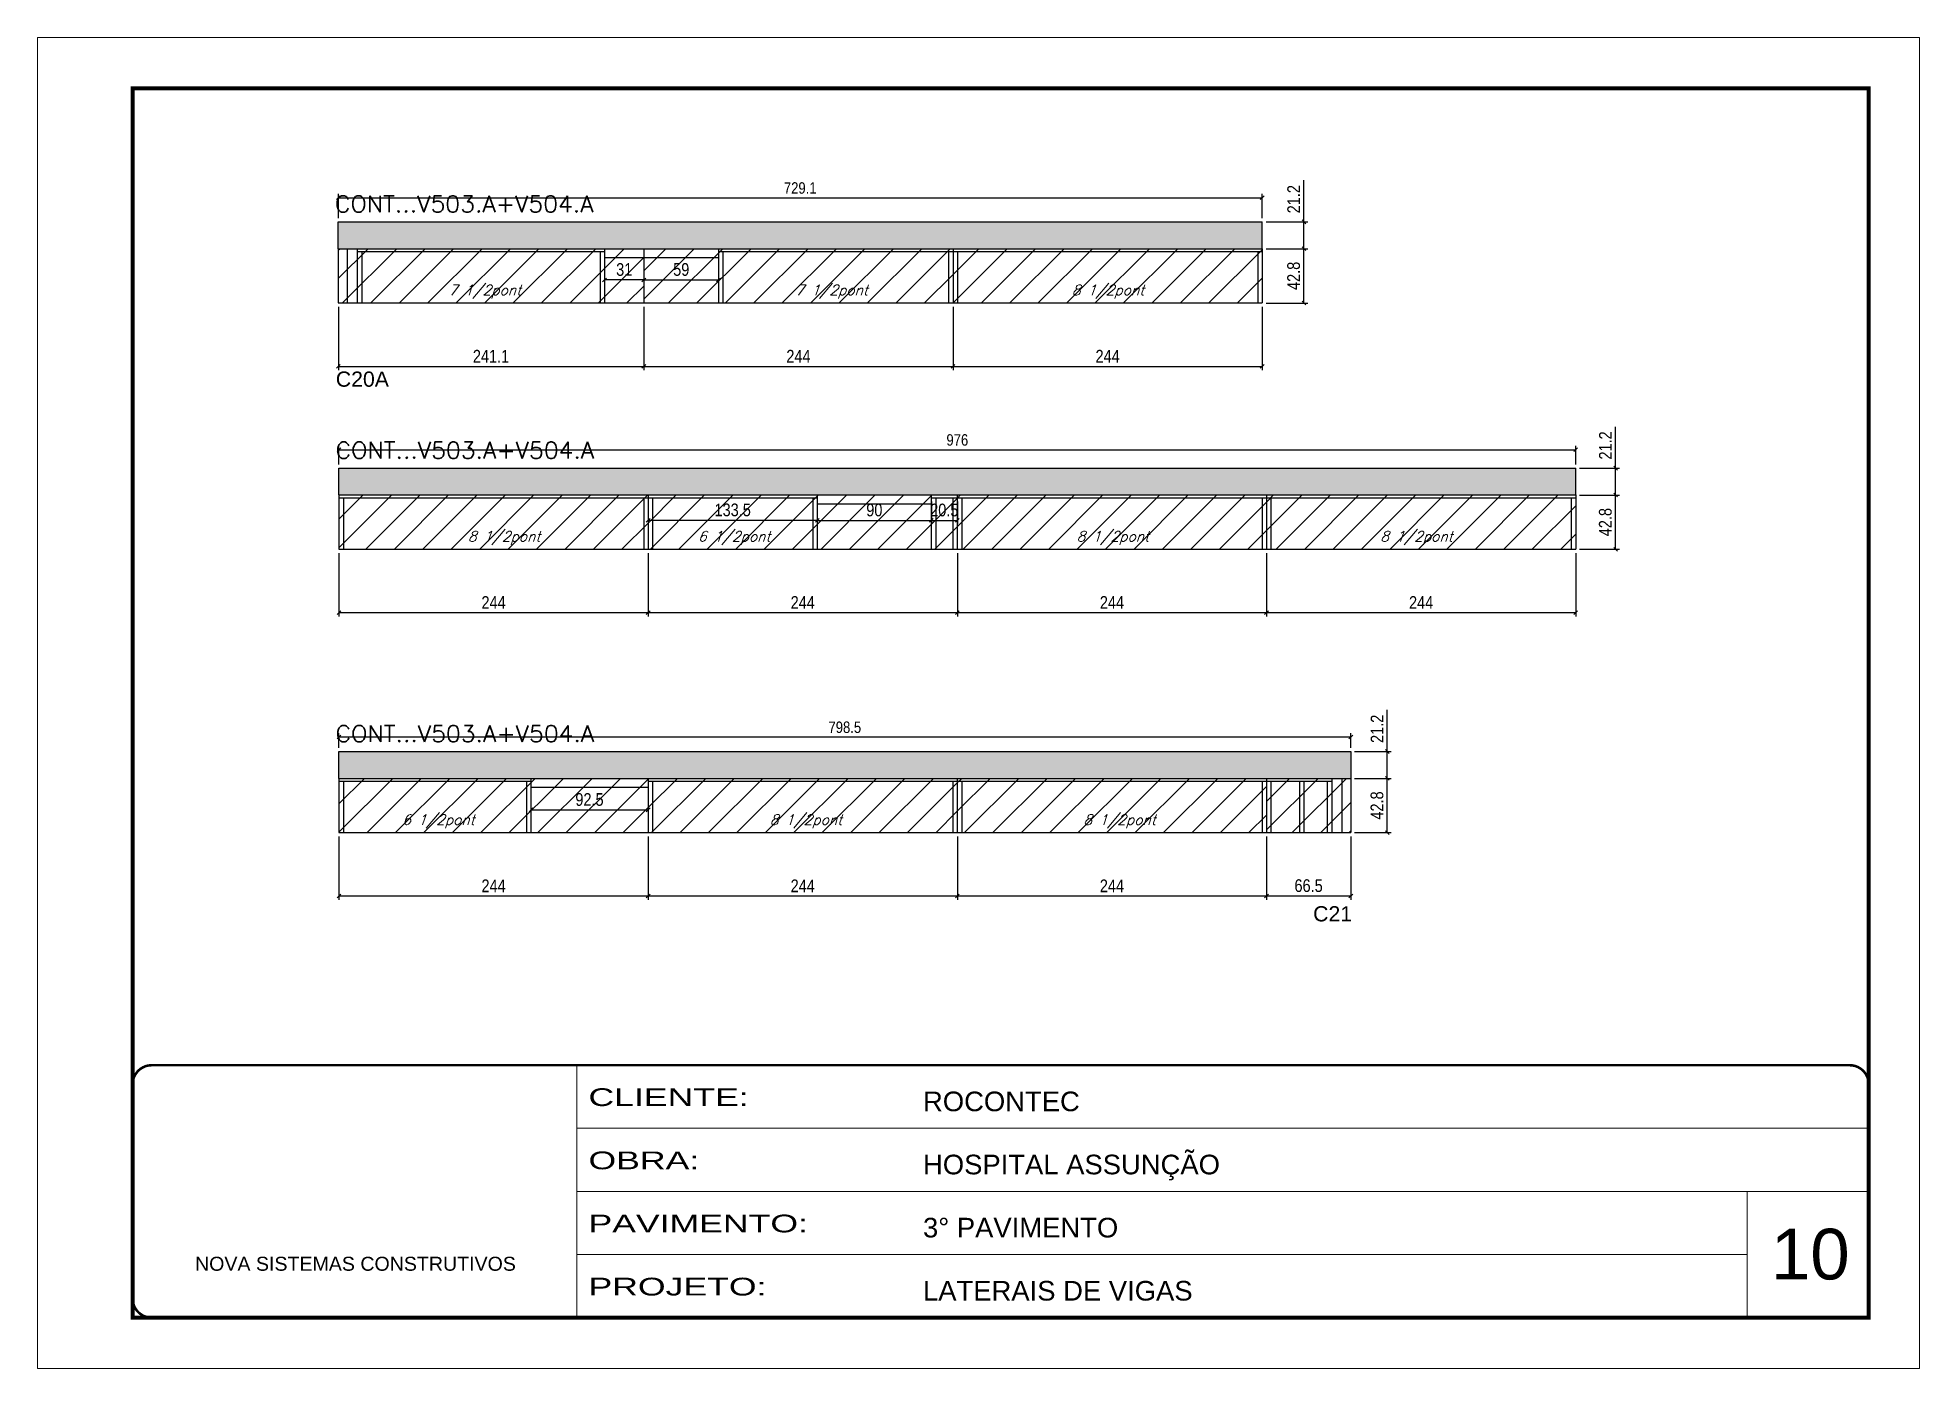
# Model space of a CAD drawing. Extents: x -21493 to -15213, y -12134 to 11887.
# Drawn here: x -19895 to -18410, y 8540 to 9590 of the extents above; entities that cross this region are included whole.
import ezdxf

# ---------------------------------------------------------------- set-up
doc = ezdxf.new("R2010")
doc.units = 0
doc.linetypes.add('CONTINUO', pattern=[0])
doc.linetypes.add('DASHED', pattern=[0.75, 0.5, -0.25])
for name, color, linetype in [('5', 5, 'Continuous'), ('COTA', 241, 'Continuous'), ('Painéis', 200, 'Continuous'), ('Reaproveitamento', 251, 'Continuous'), ('SARR_2.2x7', 40, 'Continuous'), ('SARR_3.5x7', 81, 'Continuous'), ('texto', 7, 'Continuous')]:
    doc.layers.add(name, color=color, linetype=linetype)
for name, color, linetype, lineweight in [('CARIMBO', 255, 'Continuous', 9), ('Folhas', 255, 'Continuous', 9), ('SARRAFO DE PRESSAO', 251, 'DASHED', 9), ('Texto Seção', 7, 'Continuous', 15)]:
    doc.layers.add(name, color=color, linetype=linetype, lineweight=lineweight)
doc.styles.add('ARIAL', font='arial.ttf')
doc.styles.add('COTA TECNICA', font='techl___.ttf', dxfattribs={"height": 10})
doc.styles.add('COTA TECNICA-50', font='techl___.ttf', dxfattribs={"height": 9})
doc.styles.add('REGUA-120', font='ROMANS.shx', dxfattribs={"height": 15})
doc.styles.add('Romans', font='romans.shx')
doc.styles.get("Standard").update_dxf_attribs({"font": 'arial.ttf'})
doc.styles.add('Tecnologia', font='')
doc.styles.get('Tecnologia').set_extended_font_data('Forgotten Futurist')
doc.dimstyles.new('COTA PAINEL-50', dxfattribs={"dimtxt": 9, "dimasz": 3, "dimexe": 3, "dimexo": 3, "dimgap": 3, "dimtad": 1, "dimdec": 1, "dimzin": 12, "dimdsep": 46, "dimtxsty": 'COTA TECNICA-50', "dimblk1": 'OBLIQUE', "dimblk2": 'OBLIQUE', "dimsah": 1, "dimcen": 0.9, "dimclrd": 4, "dimclre": 4, "dimclrt": 240, "dimadec": 1, "dimazin": 3, "dimtfac": 1, "dimtdec": 1, "dimtmove": 0, "dimatfit": 3, "dimfxl": 1, "dimtolj": 1, "dimtzin": 12, "dimarcsym": 0})
doc.dimstyles.new('PAINEL', dxfattribs={"dimtxt": 10, "dimasz": 3, "dimexe": 3, "dimexo": 3, "dimgap": 3, "dimtad": 1, "dimdec": 1, "dimzin": 12, "dimdsep": 46, "dimtxsty": 'COTA TECNICA', "dimblk1": 'OBLIQUE', "dimblk2": 'OBLIQUE', "dimsah": 1, "dimcen": 0.9, "dimclrd": 4, "dimclre": 4, "dimclrt": 240, "dimadec": 1, "dimazin": 3, "dimtfac": 1, "dimtdec": 1, "dimtmove": 0, "dimatfit": 3, "dimfxl": 1, "dimtolj": 1, "dimtzin": 12, "dimarcsym": 0})
pattern_1 = [(50, (-161865.0404, -18028.9707), (5.46554007, -0.47817257), [0.5715, -6.2865]), (355, (-161865.0404, -18028.971), (-1.05730264, 5.73170536), [0.4572, -5.02921753]), (100.4514447, (-161864.585, -18029.0106), (4.40823741, 5.25353256), [0.48570026, -5.34270734]), (46.1842, (-161865.0404, -18027.447), (8.13237123, -1.26126984), [0.85725, -9.42975]), (96.6355576, (-161864.363, -18027.552), (7.122124, 7.42278374), [0.7285507, -8.01406824]), (351.184151, (-161865.04, -18027.447), (7.122124, 7.42278374), [0.685799, -7.54379196]), (21, (-161864.2784, -18027.8277), (4.54843174, -3.06795595), [0.5715, -6.2865]), (326, (-161864.2784, -18027.828), (1.85406085, 5.52563898), [0.4572, -5.0292]), (71.451445, (-161863.8994, -18028.0834), (6.40249258, 2.45768307), [0.48570026, -5.34269813]), (37.5, (-161865.0404, -18028.9707), (0.092658098, 2.536651166), [0, -4.96824, 0, -5.1054, 0, -5.04825]), (7.5, (-161865.0404, -18028.9707), (2.004589875, 3.005417245), [0, -2.91084, 0, -4.85394, 0, -1.92405]), (327.5, (-161866.7397, -18028.9707), (4.067717855, -0.17186232), [0, -1.905, 0, -5.9436, 0, -7.8867]), (317.5, (-161867.5017, -18028.9707), (4.44387544, 0.76279473), [0, -2.4765, 0, -3.94716, 0, -5.6007])]
pattern_2 = [(45, (-158630.698, -18004.242), (-11.2253202, 11.2253202), [])]
pattern_3 = [(45, (-158878.089, -18004.242), (-11.2253202, 11.2253202), [])]
pattern_4 = [(45, (-157032.198, -20301.392), (-11.2253202, 11.2253202), [])]

msp = doc.modelspace()

# ---------------------------------------------------------------- texts
at = {"layer": '5', "linetype": 'Continuous'}
for s, p in [('C20A', (-19659.6, 9314.64)), ('C21', (-18888.34, 8892.77))]:
    msp.add_text(s, height=12, rotation=359.99996, dxfattribs=at).set_placement(p)
at = {"layer": 'CARIMBO', "style": 'ARIAL'}
msp.add_text('10', height=40, dxfattribs=at).set_placement((-18527.05, 8610.23))
at = {"layer": 'texto', "color": 2, "char_height": 8, "attachment_point": 5, "style": 'Romans'}
for s, insert in [('{\\Q19;\\C256;7 1/2pont}', (-19541.9, 9389.61)), ('{\\Q19;\\C256;7 1/2pont}', (-19268.24, 9389.61)), ('{\\Q19;\\C256;8 1/2pont}', (-19050.16, 9389.61)), ('{\\Q19;\\C256;8 1/2pont}', (-19526.74, 9195.3)), ('{\\Q19;\\C256;6 1/2pont}', (-19345.19, 9195.3)), ('{\\Q19;\\C256;8 1/2pont}', (-19046.36, 9195.3)), ('{\\Q19;\\C256;8 1/2pont}', (-18806.77, 9195.3)), ('{\\Q19;\\C256;6 1/2pont}', (-19578.58, 8971.71)), ('{\\Q19;\\C256;8 1/2pont}', (-19288.53, 8971.71)), ('{\\Q19;\\C256;8 1/2pont}', (-19041.04, 8971.71))]:
    msp.add_mtext(s, dxfattribs=dict(at, insert=insert))
at = {"layer": 'Texto Seção', "style": 'REGUA-120', "width": 1.05}
for p in [(-19660.32, 9452.35), (-19659.83, 9258.04), (-19659.83, 9034.45)]:
    msp.add_text('CONT...V503.A+V504.A', height=13, dxfattribs=at).set_placement(p)

# ---------------------------------------------------------------- blocks, each defined once
blk = doc.blocks.new('_Oblique')
at = {"color": 0, "linetype": 'ByBlock', "lineweight": -2}
blk.add_line((-0.5, -0.5), (0.5, 0.5), dxfattribs=at)
blk = doc.blocks.new('*D738')
at = {"layer": 'COTA', "color": 4, "lineweight": -2, "ltscale": 25, "transparency": 16777216}
for p, q in [((-19657.6, 9377.7), (-19657.6, 9327.7)), ((-19416.5, 9377.7), (-19416.5, 9327.7)), ((-19657.6, 9330.7), (-19416.5, 9330.7))]:
    blk.add_line(p, q, dxfattribs=at)
at = {"layer": 'Defpoints', "color": 0, "ltscale": 25, "transparency": 16777216}
for p in [(-19657.6, 9380.7), (-19416.5, 9380.7), (-19416.5, 9330.7)]:
    blk.add_point(p, dxfattribs=at)
at = {"layer": 'COTA', "color": 4, "lineweight": -2, "ltscale": 25, "transparency": 16777216, "xscale": 3, "yscale": 3, "zscale": 3, "rotation": 180}
blk.add_blockref('_Oblique', (-19657.6, 9330.7), dxfattribs=at)
at = {"layer": 'COTA', "color": 4, "lineweight": -2, "ltscale": 25, "transparency": 16777216, "xscale": 3, "yscale": 3, "zscale": 3}
blk.add_blockref('_Oblique', (-19416.5, 9330.7), dxfattribs=at)
at = {"layer": 'COTA', "color": 240, "ltscale": 25, "transparency": 16777216, "insert": (-19537.1, 9338.7), "char_height": 10, "attachment_point": 5, "style": 'COTA TECNICA'}
blk.add_mtext('\\A1;241.1', dxfattribs=at)
blk = doc.blocks.new('*D739')
at = {"layer": 'COTA', "color": 4, "lineweight": -2, "ltscale": 25, "transparency": 16777216}
for p, q in [((-19416.5, 9377.7), (-19416.5, 9327.7)), ((-19172.5, 9377.7), (-19172.5, 9327.7)), ((-19416.5, 9330.7), (-19172.5, 9330.7))]:
    blk.add_line(p, q, dxfattribs=at)
at = {"layer": 'Defpoints', "color": 0, "ltscale": 25, "transparency": 16777216}
for p in [(-19416.5, 9380.7), (-19172.5, 9380.7), (-19172.5, 9330.7)]:
    blk.add_point(p, dxfattribs=at)
at = {"layer": 'COTA', "color": 4, "lineweight": -2, "ltscale": 25, "transparency": 16777216, "xscale": 3, "yscale": 3, "zscale": 3, "rotation": 180}
blk.add_blockref('_Oblique', (-19416.5, 9330.7), dxfattribs=at)
at = {"layer": 'COTA', "color": 4, "lineweight": -2, "ltscale": 25, "transparency": 16777216, "xscale": 3, "yscale": 3, "zscale": 3}
blk.add_blockref('_Oblique', (-19172.5, 9330.7), dxfattribs=at)
at = {"layer": 'COTA', "color": 240, "ltscale": 25, "transparency": 16777216, "insert": (-19294.5, 9338.7), "char_height": 10, "attachment_point": 5, "style": 'COTA TECNICA'}
blk.add_mtext('\\A1;244', dxfattribs=at)
blk = doc.blocks.new('*D740')
at = {"layer": 'COTA', "color": 4, "lineweight": -2, "ltscale": 25, "transparency": 16777216}
for p, q in [((-19172.5, 9377.7), (-19172.5, 9327.7)), ((-18928.5, 9377.7), (-18928.5, 9327.7)), ((-19172.5, 9330.7), (-18928.5, 9330.7))]:
    blk.add_line(p, q, dxfattribs=at)
at = {"layer": 'Defpoints', "color": 0, "ltscale": 25, "transparency": 16777216}
for p in [(-19172.5, 9380.7), (-18928.5, 9380.7), (-18928.5, 9330.7)]:
    blk.add_point(p, dxfattribs=at)
at = {"layer": 'COTA', "color": 4, "lineweight": -2, "ltscale": 25, "transparency": 16777216, "xscale": 3, "yscale": 3, "zscale": 3, "rotation": 180}
blk.add_blockref('_Oblique', (-19172.5, 9330.7), dxfattribs=at)
at = {"layer": 'COTA', "color": 4, "lineweight": -2, "ltscale": 25, "transparency": 16777216, "xscale": 3, "yscale": 3, "zscale": 3}
blk.add_blockref('_Oblique', (-18928.5, 9330.7), dxfattribs=at)
at = {"layer": 'COTA', "color": 240, "ltscale": 25, "transparency": 16777216, "insert": (-19050.5, 9338.7), "char_height": 10, "attachment_point": 5, "style": 'COTA TECNICA'}
blk.add_mtext('\\A1;244', dxfattribs=at)
blk = doc.blocks.new('*D746')
at = {"layer": 'COTA', "color": 4, "lineweight": -2, "ltscale": 25, "transparency": 16777216}
for p, q in [((-19447.6, 9413.5), (-19447.6, 9395.9)), ((-19416.5, 9413.5), (-19416.5, 9395.9)), ((-19416.5, 9398.9), (-19447.6, 9398.9))]:
    blk.add_line(p, q, dxfattribs=at)
at = {"layer": 'Defpoints', "color": 0, "ltscale": 25, "transparency": 16777216}
for p in [(-19447.6, 9416.5), (-19416.5, 9416.5), (-19447.6, 9398.9)]:
    blk.add_point(p, dxfattribs=at)
at = {"layer": 'COTA', "color": 4, "lineweight": -2, "ltscale": 25, "transparency": 16777216, "xscale": 3, "yscale": 3, "zscale": 3, "rotation": 180}
blk.add_blockref('_Oblique', (-19447.6, 9398.9), dxfattribs=at)
at = {"layer": 'COTA', "color": 4, "lineweight": -2, "ltscale": 25, "transparency": 16777216, "xscale": 3, "yscale": 3, "zscale": 3}
blk.add_blockref('_Oblique', (-19416.5, 9398.9), dxfattribs=at)
at = {"layer": 'COTA', "color": 240, "ltscale": 25, "transparency": 16777216, "insert": (-19432, 9407.1), "char_height": 10, "attachment_point": 5, "style": 'COTA TECNICA'}
blk.add_mtext('\\A1;31', dxfattribs=at)
blk = doc.blocks.new('*D747')
at = {"layer": 'COTA', "color": 4, "lineweight": -2, "ltscale": 25, "transparency": 16777216}
for p, q in [((-19416.5, 9413.5), (-19416.5, 9395.9)), ((-19357.6, 9413.5), (-19357.6, 9395.9)), ((-19416.5, 9398.9), (-19357.6, 9398.9))]:
    blk.add_line(p, q, dxfattribs=at)
at = {"layer": 'Defpoints', "color": 0, "ltscale": 25, "transparency": 16777216}
for p in [(-19416.5, 9416.5), (-19357.6, 9416.5), (-19357.6, 9398.9)]:
    blk.add_point(p, dxfattribs=at)
at = {"layer": 'COTA', "color": 4, "lineweight": -2, "ltscale": 25, "transparency": 16777216, "xscale": 3, "yscale": 3, "zscale": 3, "rotation": 180}
blk.add_blockref('_Oblique', (-19416.5, 9398.9), dxfattribs=at)
at = {"layer": 'COTA', "color": 4, "lineweight": -2, "ltscale": 25, "transparency": 16777216, "xscale": 3, "yscale": 3, "zscale": 3}
blk.add_blockref('_Oblique', (-19357.6, 9398.9), dxfattribs=at)
at = {"layer": 'COTA', "color": 240, "ltscale": 25, "transparency": 16777216, "insert": (-19387, 9407.1), "char_height": 10, "attachment_point": 5, "style": 'COTA TECNICA'}
blk.add_mtext('\\A1;59', dxfattribs=at)
blk = doc.blocks.new('*D748')
at = {"layer": 'COTA', "color": 4, "lineweight": -2, "ltscale": 25, "transparency": 16777216}
for p, q in [((-19657.1, 9183.4), (-19657.1, 9133.4)), ((-19413.1, 9183.4), (-19413.1, 9133.4)), ((-19657.1, 9136.4), (-19413.1, 9136.4))]:
    blk.add_line(p, q, dxfattribs=at)
at = {"layer": 'Defpoints', "color": 0, "ltscale": 25, "transparency": 16777216}
for p in [(-19657.1, 9186.4), (-19413.1, 9186.4), (-19413.1, 9136.4)]:
    blk.add_point(p, dxfattribs=at)
at = {"layer": 'COTA', "color": 4, "lineweight": -2, "ltscale": 25, "transparency": 16777216, "xscale": 3, "yscale": 3, "zscale": 3, "rotation": 180}
blk.add_blockref('_Oblique', (-19657.1, 9136.4), dxfattribs=at)
at = {"layer": 'COTA', "color": 4, "lineweight": -2, "ltscale": 25, "transparency": 16777216, "xscale": 3, "yscale": 3, "zscale": 3}
blk.add_blockref('_Oblique', (-19413.1, 9136.4), dxfattribs=at)
at = {"layer": 'COTA', "color": 240, "ltscale": 25, "transparency": 16777216, "insert": (-19535.1, 9144.4), "char_height": 10, "attachment_point": 5, "style": 'COTA TECNICA'}
blk.add_mtext('\\A1;244', dxfattribs=at)
blk = doc.blocks.new('*D749')
at = {"layer": 'COTA', "color": 4, "lineweight": -2, "ltscale": 25, "transparency": 16777216}
for p, q in [((-19413.1, 9183.4), (-19413.1, 9133.4)), ((-19169.1, 9183.4), (-19169.1, 9133.4)), ((-19413.1, 9136.4), (-19169.1, 9136.4))]:
    blk.add_line(p, q, dxfattribs=at)
at = {"layer": 'Defpoints', "color": 0, "ltscale": 25, "transparency": 16777216}
for p in [(-19413.1, 9186.4), (-19169.1, 9186.4), (-19169.1, 9136.4)]:
    blk.add_point(p, dxfattribs=at)
at = {"layer": 'COTA', "color": 4, "lineweight": -2, "ltscale": 25, "transparency": 16777216, "xscale": 3, "yscale": 3, "zscale": 3, "rotation": 180}
blk.add_blockref('_Oblique', (-19413.1, 9136.4), dxfattribs=at)
at = {"layer": 'COTA', "color": 4, "lineweight": -2, "ltscale": 25, "transparency": 16777216, "xscale": 3, "yscale": 3, "zscale": 3}
blk.add_blockref('_Oblique', (-19169.1, 9136.4), dxfattribs=at)
at = {"layer": 'COTA', "color": 240, "ltscale": 25, "transparency": 16777216, "insert": (-19291.1, 9144.4), "char_height": 10, "attachment_point": 5, "style": 'COTA TECNICA'}
blk.add_mtext('\\A1;244', dxfattribs=at)
blk = doc.blocks.new('*D750')
at = {"layer": 'COTA', "color": 4, "lineweight": -2, "ltscale": 25, "transparency": 16777216}
for p, q in [((-19169.1, 9183.4), (-19169.1, 9133.4)), ((-18925.1, 9183.4), (-18925.1, 9133.4)), ((-19169.1, 9136.4), (-18925.1, 9136.4))]:
    blk.add_line(p, q, dxfattribs=at)
at = {"layer": 'Defpoints', "color": 0, "ltscale": 25, "transparency": 16777216}
for p in [(-19169.1, 9186.4), (-18925.1, 9186.4), (-18925.1, 9136.4)]:
    blk.add_point(p, dxfattribs=at)
at = {"layer": 'COTA', "color": 4, "lineweight": -2, "ltscale": 25, "transparency": 16777216, "xscale": 3, "yscale": 3, "zscale": 3, "rotation": 180}
blk.add_blockref('_Oblique', (-19169.1, 9136.4), dxfattribs=at)
at = {"layer": 'COTA', "color": 4, "lineweight": -2, "ltscale": 25, "transparency": 16777216, "xscale": 3, "yscale": 3, "zscale": 3}
blk.add_blockref('_Oblique', (-18925.1, 9136.4), dxfattribs=at)
at = {"layer": 'COTA', "color": 240, "ltscale": 25, "transparency": 16777216, "insert": (-19047.1, 9144.4), "char_height": 10, "attachment_point": 5, "style": 'COTA TECNICA'}
blk.add_mtext('\\A1;244', dxfattribs=at)
blk = doc.blocks.new('*D751')
at = {"layer": 'COTA', "color": 4, "lineweight": -2, "ltscale": 25, "transparency": 16777216}
for p, q in [((-18925.1, 9183.4), (-18925.1, 9133.4)), ((-18681.1, 9183.4), (-18681.1, 9133.4)), ((-18925.1, 9136.4), (-18681.1, 9136.4))]:
    blk.add_line(p, q, dxfattribs=at)
at = {"layer": 'Defpoints', "color": 0, "ltscale": 25, "transparency": 16777216}
for p in [(-18925.1, 9186.4), (-18681.1, 9186.4), (-18681.1, 9136.4)]:
    blk.add_point(p, dxfattribs=at)
at = {"layer": 'COTA', "color": 4, "lineweight": -2, "ltscale": 25, "transparency": 16777216, "xscale": 3, "yscale": 3, "zscale": 3, "rotation": 180}
blk.add_blockref('_Oblique', (-18925.1, 9136.4), dxfattribs=at)
at = {"layer": 'COTA', "color": 4, "lineweight": -2, "ltscale": 25, "transparency": 16777216, "xscale": 3, "yscale": 3, "zscale": 3}
blk.add_blockref('_Oblique', (-18681.1, 9136.4), dxfattribs=at)
at = {"layer": 'COTA', "color": 240, "ltscale": 25, "transparency": 16777216, "insert": (-18803.1, 9144.4), "char_height": 10, "attachment_point": 5, "style": 'COTA TECNICA'}
blk.add_mtext('\\A1;244', dxfattribs=at)
blk = doc.blocks.new('*D752')
at = {"layer": 'COTA', "color": 4, "lineweight": -2, "ltscale": 25, "transparency": 16777216}
for p, q in [((-19413.1, 9224), (-19413.1, 9206.2)), ((-19279.6, 9224), (-19279.6, 9206.2)), ((-19279.6, 9209.2), (-19413.1, 9209.2))]:
    blk.add_line(p, q, dxfattribs=at)
at = {"layer": 'Defpoints', "color": 0, "ltscale": 25, "transparency": 16777216}
for p in [(-19413.1, 9227), (-19279.6, 9227), (-19413.1, 9209.2)]:
    blk.add_point(p, dxfattribs=at)
at = {"layer": 'COTA', "color": 4, "lineweight": -2, "ltscale": 25, "transparency": 16777216, "xscale": 3, "yscale": 3, "zscale": 3, "rotation": 180}
blk.add_blockref('_Oblique', (-19413.1, 9209.2), dxfattribs=at)
at = {"layer": 'COTA', "color": 4, "lineweight": -2, "ltscale": 25, "transparency": 16777216, "xscale": 3, "yscale": 3, "zscale": 3}
blk.add_blockref('_Oblique', (-19279.6, 9209.2), dxfattribs=at)
at = {"layer": 'COTA', "color": 240, "ltscale": 25, "transparency": 16777216, "insert": (-19346.4, 9217.4), "char_height": 10, "attachment_point": 5, "style": 'COTA TECNICA'}
blk.add_mtext('\\A1;133.5', dxfattribs=at)
blk = doc.blocks.new('*D753')
at = {"layer": 'COTA', "color": 4, "lineweight": -2, "ltscale": 25, "transparency": 16777216}
for p, q in [((-19279.6, 9219.2), (-19279.6, 9206.2)), ((-19279.6, 9209.2), (-19189.6, 9209.2)), ((-19189.6, 9219.2), (-19189.6, 9206.2))]:
    blk.add_line(p, q, dxfattribs=at)
at = {"layer": 'Defpoints', "color": 0, "ltscale": 25, "transparency": 16777216}
for p in [(-19279.6, 9222.2), (-19189.6, 9222.2), (-19189.6, 9209.2)]:
    blk.add_point(p, dxfattribs=at)
at = {"layer": 'COTA', "color": 4, "lineweight": -2, "ltscale": 25, "transparency": 16777216, "xscale": 3, "yscale": 3, "zscale": 3, "rotation": 180}
blk.add_blockref('_Oblique', (-19279.6, 9209.2), dxfattribs=at)
at = {"layer": 'COTA', "color": 4, "lineweight": -2, "ltscale": 25, "transparency": 16777216, "xscale": 3, "yscale": 3, "zscale": 3}
blk.add_blockref('_Oblique', (-19189.6, 9209.2), dxfattribs=at)
at = {"layer": 'COTA', "color": 240, "ltscale": 25, "transparency": 16777216, "insert": (-19234.6, 9217.3), "char_height": 10, "attachment_point": 5, "style": 'COTA TECNICA'}
blk.add_mtext('\\A1;90', dxfattribs=at)
blk = doc.blocks.new('*D754')
at = {"layer": 'COTA', "color": 4, "lineweight": -2, "ltscale": 25, "transparency": 16777216}
for p, q in [((-19189.6, 9224), (-19189.6, 9206.2)), ((-19169.1, 9224), (-19169.1, 9206.2)), ((-19189.6, 9209.2), (-19169.1, 9209.2))]:
    blk.add_line(p, q, dxfattribs=at)
at = {"layer": 'Defpoints', "color": 0, "ltscale": 25, "transparency": 16777216}
for p in [(-19189.6, 9227), (-19169.1, 9227), (-19169.1, 9209.2)]:
    blk.add_point(p, dxfattribs=at)
at = {"layer": 'COTA', "color": 4, "lineweight": -2, "ltscale": 25, "transparency": 16777216, "xscale": 3, "yscale": 3, "zscale": 3, "rotation": 180}
blk.add_blockref('_Oblique', (-19189.6, 9209.2), dxfattribs=at)
at = {"layer": 'COTA', "color": 4, "lineweight": -2, "ltscale": 25, "transparency": 16777216, "xscale": 3, "yscale": 3, "zscale": 3}
blk.add_blockref('_Oblique', (-19169.1, 9209.2), dxfattribs=at)
at = {"layer": 'COTA', "color": 240, "ltscale": 25, "transparency": 16777216, "insert": (-19179.4, 9217.3), "char_height": 10, "attachment_point": 5, "style": 'COTA TECNICA'}
blk.add_mtext('\\A1;20.5', dxfattribs=at)
blk = doc.blocks.new('*D755')
at = {"layer": 'COTA', "color": 4, "lineweight": -2, "ltscale": 25, "transparency": 16777216}
for p, q in [((-19657.1, 8959.8), (-19657.1, 8909.8)), ((-19413.1, 8959.8), (-19413.1, 8909.8)), ((-19657.1, 8912.8), (-19413.1, 8912.8))]:
    blk.add_line(p, q, dxfattribs=at)
at = {"layer": 'Defpoints', "color": 0, "ltscale": 25, "transparency": 16777216}
for p in [(-19657.1, 8962.8), (-19413.1, 8962.8), (-19413.1, 8912.8)]:
    blk.add_point(p, dxfattribs=at)
at = {"layer": 'COTA', "color": 4, "lineweight": -2, "ltscale": 25, "transparency": 16777216, "xscale": 3, "yscale": 3, "zscale": 3, "rotation": 180}
blk.add_blockref('_Oblique', (-19657.1, 8912.8), dxfattribs=at)
at = {"layer": 'COTA', "color": 4, "lineweight": -2, "ltscale": 25, "transparency": 16777216, "xscale": 3, "yscale": 3, "zscale": 3}
blk.add_blockref('_Oblique', (-19413.1, 8912.8), dxfattribs=at)
at = {"layer": 'COTA', "color": 240, "ltscale": 25, "transparency": 16777216, "insert": (-19535.1, 8920.8), "char_height": 10, "attachment_point": 5, "style": 'COTA TECNICA'}
blk.add_mtext('\\A1;244', dxfattribs=at)
blk = doc.blocks.new('*D756')
at = {"layer": 'COTA', "color": 4, "lineweight": -2, "ltscale": 25, "transparency": 16777216}
for p, q in [((-19413.1, 8959.8), (-19413.1, 8909.8)), ((-19169.1, 8959.8), (-19169.1, 8909.8)), ((-19413.1, 8912.8), (-19169.1, 8912.8))]:
    blk.add_line(p, q, dxfattribs=at)
at = {"layer": 'Defpoints', "color": 0, "ltscale": 25, "transparency": 16777216}
for p in [(-19413.1, 8962.8), (-19169.1, 8962.8), (-19169.1, 8912.8)]:
    blk.add_point(p, dxfattribs=at)
at = {"layer": 'COTA', "color": 4, "lineweight": -2, "ltscale": 25, "transparency": 16777216, "xscale": 3, "yscale": 3, "zscale": 3, "rotation": 180}
blk.add_blockref('_Oblique', (-19413.1, 8912.8), dxfattribs=at)
at = {"layer": 'COTA', "color": 4, "lineweight": -2, "ltscale": 25, "transparency": 16777216, "xscale": 3, "yscale": 3, "zscale": 3}
blk.add_blockref('_Oblique', (-19169.1, 8912.8), dxfattribs=at)
at = {"layer": 'COTA', "color": 240, "ltscale": 25, "transparency": 16777216, "insert": (-19291.1, 8920.8), "char_height": 10, "attachment_point": 5, "style": 'COTA TECNICA'}
blk.add_mtext('\\A1;244', dxfattribs=at)
blk = doc.blocks.new('*D757')
at = {"layer": 'COTA', "color": 4, "lineweight": -2, "ltscale": 25, "transparency": 16777216}
for p, q in [((-19169.1, 8959.8), (-19169.1, 8909.8)), ((-18925.1, 8959.8), (-18925.1, 8909.8)), ((-19169.1, 8912.8), (-18925.1, 8912.8))]:
    blk.add_line(p, q, dxfattribs=at)
at = {"layer": 'Defpoints', "color": 0, "ltscale": 25, "transparency": 16777216}
for p in [(-19169.1, 8962.8), (-18925.1, 8962.8), (-18925.1, 8912.8)]:
    blk.add_point(p, dxfattribs=at)
at = {"layer": 'COTA', "color": 4, "lineweight": -2, "ltscale": 25, "transparency": 16777216, "xscale": 3, "yscale": 3, "zscale": 3, "rotation": 180}
blk.add_blockref('_Oblique', (-19169.1, 8912.8), dxfattribs=at)
at = {"layer": 'COTA', "color": 4, "lineweight": -2, "ltscale": 25, "transparency": 16777216, "xscale": 3, "yscale": 3, "zscale": 3}
blk.add_blockref('_Oblique', (-18925.1, 8912.8), dxfattribs=at)
at = {"layer": 'COTA', "color": 240, "ltscale": 25, "transparency": 16777216, "insert": (-19047.1, 8920.8), "char_height": 10, "attachment_point": 5, "style": 'COTA TECNICA'}
blk.add_mtext('\\A1;244', dxfattribs=at)
blk = doc.blocks.new('*D758')
at = {"layer": 'COTA', "color": 4, "lineweight": -2, "ltscale": 25, "transparency": 16777216}
for p, q in [((-18925.1, 8959.8), (-18925.1, 8909.8)), ((-18858.6, 8959.8), (-18858.6, 8909.8)), ((-18925.1, 8912.8), (-18858.6, 8912.8))]:
    blk.add_line(p, q, dxfattribs=at)
at = {"layer": 'Defpoints', "color": 0, "ltscale": 25, "transparency": 16777216}
for p in [(-18925.1, 8962.8), (-18858.6, 8962.8), (-18858.6, 8912.8)]:
    blk.add_point(p, dxfattribs=at)
at = {"layer": 'COTA', "color": 4, "lineweight": -2, "ltscale": 25, "transparency": 16777216, "xscale": 3, "yscale": 3, "zscale": 3, "rotation": 180}
blk.add_blockref('_Oblique', (-18925.1, 8912.8), dxfattribs=at)
at = {"layer": 'COTA', "color": 4, "lineweight": -2, "ltscale": 25, "transparency": 16777216, "xscale": 3, "yscale": 3, "zscale": 3}
blk.add_blockref('_Oblique', (-18858.6, 8912.8), dxfattribs=at)
at = {"layer": 'COTA', "color": 240, "ltscale": 25, "transparency": 16777216, "insert": (-18891.9, 8920.9), "char_height": 10, "attachment_point": 5, "style": 'COTA TECNICA'}
blk.add_mtext('\\A1;66.5', dxfattribs=at)
blk = doc.blocks.new('*D759')
at = {"layer": 'COTA', "color": 4, "lineweight": -2, "ltscale": 25, "transparency": 16777216}
for p, q in [((-19505.6, 8995.6), (-19505.6, 8977.8)), ((-19413.1, 8995.6), (-19413.1, 8977.8)), ((-19505.6, 8980.8), (-19413.1, 8980.8))]:
    blk.add_line(p, q, dxfattribs=at)
at = {"layer": 'Defpoints', "color": 0, "ltscale": 25, "transparency": 16777216}
for p in [(-19505.6, 8998.6), (-19413.1, 8998.6), (-19413.1, 8980.8)]:
    blk.add_point(p, dxfattribs=at)
at = {"layer": 'COTA', "color": 4, "lineweight": -2, "ltscale": 25, "transparency": 16777216, "xscale": 3, "yscale": 3, "zscale": 3, "rotation": 180}
blk.add_blockref('_Oblique', (-19505.6, 8980.8), dxfattribs=at)
at = {"layer": 'COTA', "color": 4, "lineweight": -2, "ltscale": 25, "transparency": 16777216, "xscale": 3, "yscale": 3, "zscale": 3}
blk.add_blockref('_Oblique', (-19413.1, 8980.8), dxfattribs=at)
at = {"layer": 'COTA', "color": 240, "ltscale": 25, "transparency": 16777216, "insert": (-19459.4, 8988.9), "char_height": 10, "attachment_point": 5, "style": 'COTA TECNICA'}
blk.add_mtext('\\A1;92.5', dxfattribs=at)
blk = doc.blocks.new('*D760')
at = {"layer": 'COTA', "color": 4, "lineweight": -2, "ltscale": 25, "transparency": 16777216}
for p, q in [((-18925.5, 9423.5), (-18892.6, 9423.5)), ((-18895.6, 9380.7), (-18895.6, 9423.5)), ((-18925.5, 9380.7), (-18892.6, 9380.7))]:
    blk.add_line(p, q, dxfattribs=at)
at = {"layer": 'Defpoints', "color": 0, "ltscale": 25, "transparency": 16777216}
for p in [(-18928.5, 9423.5), (-18895.6, 9423.5), (-18928.5, 9380.7)]:
    blk.add_point(p, dxfattribs=at)
at = {"layer": 'COTA', "color": 4, "lineweight": -2, "ltscale": 25, "transparency": 16777216, "xscale": 3, "yscale": 3, "zscale": 3}
for p, rotation in [((-18895.6, 9423.5), 90), ((-18895.6, 9380.7), 270)]:
    blk.add_blockref('_Oblique', p, dxfattribs=dict(at, rotation=rotation))
at = {"layer": 'COTA', "color": 240, "ltscale": 25, "transparency": 16777216, "insert": (-18903.7, 9402.1), "char_height": 10, "attachment_point": 5, "rotation": 90, "style": 'COTA TECNICA'}
blk.add_mtext('\\A1;42.8', dxfattribs=at)
blk = doc.blocks.new('*D761')
at = {"layer": 'COTA', "color": 4, "lineweight": -2, "ltscale": 25, "transparency": 16777216}
for p, q in [((-18895.6, 9444.7), (-18895.6, 9477.5)), ((-18925.5, 9444.7), (-18892.6, 9444.7)), ((-18895.6, 9423.5), (-18895.6, 9444.7)), ((-18925.5, 9423.5), (-18892.6, 9423.5))]:
    blk.add_line(p, q, dxfattribs=at)
at = {"layer": 'Defpoints', "color": 0, "ltscale": 25, "transparency": 16777216}
for p in [(-18928.5, 9444.7), (-18895.6, 9444.7), (-18928.5, 9423.5)]:
    blk.add_point(p, dxfattribs=at)
at = {"layer": 'COTA', "color": 4, "lineweight": -2, "ltscale": 25, "transparency": 16777216, "xscale": 3, "yscale": 3, "zscale": 3}
for p, rotation in [((-18895.6, 9444.7), 90), ((-18895.6, 9423.5), 270)]:
    blk.add_blockref('_Oblique', p, dxfattribs=dict(at, rotation=rotation))
at = {"layer": 'COTA', "color": 240, "ltscale": 25, "transparency": 16777216, "insert": (-18903.7, 9462.6), "char_height": 10, "attachment_point": 5, "rotation": 90, "style": 'COTA TECNICA'}
blk.add_mtext('\\A1;21.2', dxfattribs=at)
blk = doc.blocks.new('*D762')
at = {"layer": 'COTA', "color": 4, "lineweight": -2, "ltscale": 25, "transparency": 16777216}
for p, q in [((-18678.1, 9229.2), (-18646.6, 9229.2)), ((-18649.6, 9186.4), (-18649.6, 9229.2)), ((-18678.1, 9186.4), (-18646.6, 9186.4))]:
    blk.add_line(p, q, dxfattribs=at)
at = {"layer": 'Defpoints', "color": 0, "ltscale": 25, "transparency": 16777216}
for p in [(-18681.1, 9229.2), (-18649.6, 9229.2), (-18681.1, 9186.4)]:
    blk.add_point(p, dxfattribs=at)
at = {"layer": 'COTA', "color": 4, "lineweight": -2, "ltscale": 25, "transparency": 16777216, "xscale": 3, "yscale": 3, "zscale": 3}
for p, rotation in [((-18649.6, 9229.2), 90), ((-18649.6, 9186.4), 270)]:
    blk.add_blockref('_Oblique', p, dxfattribs=dict(at, rotation=rotation))
at = {"layer": 'COTA', "color": 240, "ltscale": 25, "transparency": 16777216, "insert": (-18657.7, 9207.8), "char_height": 10, "attachment_point": 5, "rotation": 90, "style": 'COTA TECNICA'}
blk.add_mtext('\\A1;42.8', dxfattribs=at)
blk = doc.blocks.new('*D763')
at = {"layer": 'COTA', "color": 4, "lineweight": -2, "ltscale": 25, "transparency": 16777216}
for p, q in [((-18649.6, 9250.4), (-18649.6, 9283.1)), ((-18678.1, 9250.4), (-18646.6, 9250.4)), ((-18649.6, 9229.2), (-18649.6, 9250.4)), ((-18678.1, 9229.2), (-18646.6, 9229.2))]:
    blk.add_line(p, q, dxfattribs=at)
at = {"layer": 'Defpoints', "color": 0, "ltscale": 25, "transparency": 16777216}
for p in [(-18681.1, 9250.4), (-18649.6, 9250.4), (-18681.1, 9229.2)]:
    blk.add_point(p, dxfattribs=at)
at = {"layer": 'COTA', "color": 4, "lineweight": -2, "ltscale": 25, "transparency": 16777216, "xscale": 3, "yscale": 3, "zscale": 3}
for p, rotation in [((-18649.6, 9250.4), 90), ((-18649.6, 9229.2), 270)]:
    blk.add_blockref('_Oblique', p, dxfattribs=dict(at, rotation=rotation))
at = {"layer": 'COTA', "color": 240, "ltscale": 25, "transparency": 16777216, "insert": (-18657.7, 9268.3), "char_height": 10, "attachment_point": 5, "rotation": 90, "style": 'COTA TECNICA'}
blk.add_mtext('\\A1;21.2', dxfattribs=at)
blk = doc.blocks.new('*D764')
at = {"layer": 'COTA', "color": 4, "lineweight": -2, "ltscale": 25, "transparency": 16777216}
for p, q in [((-18855.6, 9005.6), (-18826.8, 9005.6)), ((-18829.8, 8962.8), (-18829.8, 9005.6)), ((-18855.6, 8962.8), (-18826.8, 8962.8))]:
    blk.add_line(p, q, dxfattribs=at)
at = {"layer": 'Defpoints', "color": 0, "ltscale": 25, "transparency": 16777216}
for p in [(-18858.6, 9005.6), (-18829.8, 9005.6), (-18858.6, 8962.8)]:
    blk.add_point(p, dxfattribs=at)
at = {"layer": 'COTA', "color": 4, "lineweight": -2, "ltscale": 25, "transparency": 16777216, "xscale": 3, "yscale": 3, "zscale": 3}
for p, rotation in [((-18829.8, 9005.6), 90), ((-18829.8, 8962.8), 270)]:
    blk.add_blockref('_Oblique', p, dxfattribs=dict(at, rotation=rotation))
at = {"layer": 'COTA', "color": 240, "ltscale": 25, "transparency": 16777216, "insert": (-18837.9, 8984.2), "char_height": 10, "attachment_point": 5, "rotation": 90, "style": 'COTA TECNICA'}
blk.add_mtext('\\A1;42.8', dxfattribs=at)
blk = doc.blocks.new('*D765')
at = {"layer": 'COTA', "color": 4, "lineweight": -2, "ltscale": 25, "transparency": 16777216}
for p, q in [((-18829.8, 9026.8), (-18829.8, 9059.6)), ((-18855.6, 9026.8), (-18826.8, 9026.8)), ((-18829.8, 9005.6), (-18829.8, 9026.8)), ((-18855.6, 9005.6), (-18826.8, 9005.6))]:
    blk.add_line(p, q, dxfattribs=at)
at = {"layer": 'Defpoints', "color": 0, "ltscale": 25, "transparency": 16777216}
for p in [(-18858.6, 9026.8), (-18829.8, 9026.8), (-18858.6, 9005.6)]:
    blk.add_point(p, dxfattribs=at)
at = {"layer": 'COTA', "color": 4, "lineweight": -2, "ltscale": 25, "transparency": 16777216, "xscale": 3, "yscale": 3, "zscale": 3}
for p, rotation in [((-18829.8, 9026.8), 90), ((-18829.8, 9005.6), 270)]:
    blk.add_blockref('_Oblique', p, dxfattribs=dict(at, rotation=rotation))
at = {"layer": 'COTA', "color": 240, "ltscale": 25, "transparency": 16777216, "insert": (-18837.9, 9044.7), "char_height": 10, "attachment_point": 5, "rotation": 90, "style": 'COTA TECNICA'}
blk.add_mtext('\\A1;21.2', dxfattribs=at)
blk = doc.blocks.new('9999999999')
at = {"color": 30, "linetype": 'CONTINUO'}
for p, q in [((98564.6, 34230.2), (98564.6, 34429.4)), ((98564.6, 34379.6), (99584, 34379.6)), ((98564.6, 34329.8), (99488, 34329.8)), ((99584, 34329.8), (99488, 34329.8)), ((99488, 34329.8), (99488, 34230.2)), ((98564.6, 34280), (99488, 34280))]:
    blk.add_line(p, q, dxfattribs=at)
at = {"color": 30, "linetype": 'CONTINUO', "const_width": 2}
blk.add_lwpolyline([(99584, 34230.2), (99584, 34414.4, 0.414214), (99569, 34429.4), (98229, 34429.4, 0.414214), (98214, 34414.4), (98214, 34245.2, 0.414214), (98229, 34230.2), (99584, 34230.2)], format="xyb", dxfattribs=at)
at = {"layer": 'Folhas'}
blk.add_lwpolyline([(98139, 34190.2), (99624, 34190.2), (99624, 35240.2), (98139, 35240.2)], close=True, dxfattribs=at)
at = {"layer": 'Folhas', "color": 30, "const_width": 3}
blk.add_lwpolyline([(98214, 34230.2), (99584, 34230.2), (99584, 35200.2), (98214, 35200.2)], close=True, dxfattribs=at)
at = {"color": 7, "linetype": 'Continuous', "ltscale": 5, "style": 'ARIAL'}
for s, height, p in [('ROCONTEC', 15.48, (98837.7, 34393.1)), ('HOSPITAL ASSUNÇÃO', 15.483, (98837.7, 34343.3)), ('3° PAVIMENTO', 15.483, (98837.7, 34293.5)), ('NOVA SISTEMAS CONSTRUTIVOS', 11.059, (98263.2, 34267.2)), ('LATERAIS DE VIGAS', 15.483, (98837.7, 34243.7))]:
    blk.add_text(s, height=height, dxfattribs=at).set_placement(p)
at = {"layer": 'Folhas', "color": 7, "style": 'Tecnologia', "width": 1.5}
for s, p in [('CLIENTE:', (98573.7, 34397.2)), ('OBRA:', (98573.7, 34347.3)), ('PAVIMENTO:', (98573.7, 34297.5)), ('PROJETO:', (98573.7, 34247.7))]:
    blk.add_text(s, height=14, dxfattribs=at).set_placement(p)
blk = doc.blocks.new('*D1864')
at = {"layer": 'COTA', "color": 4, "lineweight": -2, "transparency": 16777216}
for p, q in [((-19657.6, 9447.7), (-19657.6, 9466.8)), ((-19657.6, 9463.8), (-18928.5, 9463.8)), ((-18928.5, 9447.7), (-18928.5, 9466.8))]:
    blk.add_line(p, q, dxfattribs=at)
at = {"layer": 'Defpoints', "color": 0, "transparency": 16777216}
for p in [(-18928.5, 9463.8), (-19657.6, 9444.7), (-18928.5, 9444.7)]:
    blk.add_point(p, dxfattribs=at)
at = {"layer": 'COTA', "color": 4, "lineweight": -2, "transparency": 16777216, "xscale": 3, "yscale": 3, "zscale": 3, "rotation": 180}
blk.add_blockref('_Oblique', (-19657.6, 9463.8), dxfattribs=at)
at = {"layer": 'COTA', "color": 4, "lineweight": -2, "transparency": 16777216, "xscale": 3, "yscale": 3, "zscale": 3}
blk.add_blockref('_Oblique', (-18928.5, 9463.8), dxfattribs=at)
at = {"layer": 'COTA', "color": 240, "transparency": 16777216, "insert": (-19293.1, 9471.4), "char_height": 9, "attachment_point": 5, "style": 'COTA TECNICA-50'}
blk.add_mtext('\\A1;729.1', dxfattribs=at)
blk = doc.blocks.new('*D1865')
at = {"layer": 'COTA', "color": 4, "lineweight": -2, "transparency": 16777216}
for p, q in [((-19657.1, 9253.4), (-19657.1, 9267.9)), ((-18681.1, 9253.4), (-18681.1, 9267.9)), ((-19657.1, 9264.9), (-18681.1, 9264.9))]:
    blk.add_line(p, q, dxfattribs=at)
at = {"layer": 'Defpoints', "color": 0, "transparency": 16777216}
for p in [(-18681.1, 9264.9), (-19657.1, 9250.4), (-18681.1, 9250.4)]:
    blk.add_point(p, dxfattribs=at)
at = {"layer": 'COTA', "color": 4, "lineweight": -2, "transparency": 16777216, "xscale": 3, "yscale": 3, "zscale": 3, "rotation": 180}
blk.add_blockref('_Oblique', (-19657.1, 9264.9), dxfattribs=at)
at = {"layer": 'COTA', "color": 4, "lineweight": -2, "transparency": 16777216, "xscale": 3, "yscale": 3, "zscale": 3}
blk.add_blockref('_Oblique', (-18681.1, 9264.9), dxfattribs=at)
at = {"layer": 'COTA', "color": 240, "transparency": 16777216, "insert": (-19169.1, 9272.6), "char_height": 9, "attachment_point": 5, "style": 'COTA TECNICA-50'}
blk.add_mtext('\\A1;976', dxfattribs=at)
blk = doc.blocks.new('*D1866')
at = {"layer": 'COTA', "color": 4, "lineweight": -2, "transparency": 16777216}
for p, q in [((-19657.1, 9029.8), (-19657.1, 9041.3)), ((-19657.1, 9038.3), (-18858.6, 9038.3)), ((-18858.6, 9029.8), (-18858.6, 9041.3))]:
    blk.add_line(p, q, dxfattribs=at)
at = {"layer": 'Defpoints', "color": 0, "transparency": 16777216}
for p in [(-18858.6, 9038.3), (-19657.1, 9026.8), (-18858.6, 9026.8)]:
    blk.add_point(p, dxfattribs=at)
at = {"layer": 'COTA', "color": 4, "lineweight": -2, "transparency": 16777216, "xscale": 3, "yscale": 3, "zscale": 3, "rotation": 180}
blk.add_blockref('_Oblique', (-19657.1, 9038.3), dxfattribs=at)
at = {"layer": 'COTA', "color": 4, "lineweight": -2, "transparency": 16777216, "xscale": 3, "yscale": 3, "zscale": 3}
blk.add_blockref('_Oblique', (-18858.6, 9038.3), dxfattribs=at)
at = {"layer": 'COTA', "color": 240, "transparency": 16777216, "insert": (-19257.9, 9045.9), "char_height": 9, "attachment_point": 5, "style": 'COTA TECNICA-50'}
blk.add_mtext('\\A1;798.5', dxfattribs=at)

# ---------------------------------------------------------------- dimensions: what is measured, and where the dimension line sits
at = {"layer": 'COTA'}
for base, p1, p2, picture, middle in [((-18928.53, 9463.85), (-19657.63, 9444.73), (-18928.53, 9444.73), '*D1864', (-19293.08, 9471.44)), ((-18681.14, 9264.94), (-19657.14, 9250.42), (-18681.14, 9250.42), '*D1865', (-19169.14, 9272.56)), ((-18858.64, 9038.32), (-19657.14, 9026.84), (-18858.64, 9026.84), '*D1866', (-19257.89, 9045.94))]:
    dim = msp.add_linear_dim(base=base, p1=p1, p2=p2, dimstyle='COTA PAINEL-50', dxfattribs=at)
    dim.commit()
    dim.dimension.update_dxf_attribs({"geometry": picture, "text_midpoint": middle})
at = {"layer": 'COTA', "ltscale": 25}
for base, p1, p2, picture, middle in [((-18895.61, 9444.73), (-18928.53, 9423.53), (-18928.53, 9444.73), '*D761', (-18903.67, 9462.6)), ((-18895.61, 9423.53), (-18928.53, 9380.73), (-18928.53, 9423.53), '*D760', (-18903.7, 9402.13)), ((-18649.61, 9250.42), (-18681.14, 9229.22), (-18681.14, 9250.42), '*D763', (-18657.67, 9268.29)), ((-18649.61, 9229.22), (-18681.14, 9186.42), (-18681.14, 9229.22), '*D762', (-18657.7, 9207.82)), ((-18829.8, 9026.84), (-18858.64, 9005.64), (-18858.64, 9026.84), '*D765', (-18837.86, 9044.7)), ((-18829.8, 9005.64), (-18858.64, 8962.84), (-18858.64, 9005.64), '*D764', (-18837.89, 8984.24))]:
    dim = msp.add_linear_dim(base=base, p1=p1, p2=p2, angle=90, dimstyle='PAINEL', dxfattribs=at)
    dim.commit()
    dim.dimension.update_dxf_attribs({"geometry": picture, "text_midpoint": middle})
for base, p1, p2, picture, middle in [((-19447.57, 9398.91), (-19416.53, 9416.53), (-19447.57, 9416.53), '*D746', (-19432.05, 9407.13)), ((-19357.57, 9398.91), (-19416.53, 9416.53), (-19357.57, 9416.53), '*D747', (-19387.05, 9407.05)), ((-19413.14, 9209.17), (-19279.64, 9227.02), (-19413.14, 9227.02), '*D752', (-19346.39, 9217.39)), ((-19189.64, 9209.17), (-19279.64, 9222.22), (-19189.64, 9222.22), '*D753', (-19234.64, 9217.3)), ((-19413.14, 8980.77), (-19505.64, 8998.64), (-19413.14, 8998.64), '*D759', (-19459.39, 8988.91))]:
    dim = msp.add_linear_dim(base=base, p1=p1, p2=p2, dimstyle='PAINEL', dxfattribs=at)
    dim.commit()
    dim.dimension.update_dxf_attribs({"geometry": picture, "text_midpoint": middle})
for base, p1, p2, picture, middle in [((-19416.53, 9330.66), (-19657.63, 9380.73), (-19416.53, 9380.73), '*D738', (-19537.08, 9338.74)), ((-19172.53, 9330.66), (-19416.53, 9380.73), (-19172.53, 9380.73), '*D739', (-19294.53, 9338.74)), ((-18928.53, 9330.66), (-19172.53, 9380.73), (-18928.53, 9380.73), '*D740', (-19050.53, 9338.74)), ((-19413.14, 9136.35), (-19657.14, 9186.42), (-19413.14, 9186.42), '*D748', (-19535.14, 9144.43)), ((-19169.14, 9136.35), (-19413.14, 9186.42), (-19169.14, 9186.42), '*D749', (-19291.14, 9144.43)), ((-18925.14, 9136.35), (-19169.14, 9186.42), (-18925.14, 9186.42), '*D750', (-19047.14, 9144.43)), ((-18681.14, 9136.35), (-18925.14, 9186.42), (-18681.14, 9186.42), '*D751', (-18803.14, 9144.43)), ((-19413.14, 8912.77), (-19657.14, 8962.84), (-19413.14, 8962.84), '*D755', (-19535.14, 8920.84)), ((-19169.14, 8912.77), (-19413.14, 8962.84), (-19169.14, 8962.84), '*D756', (-19291.14, 8920.84)), ((-18925.14, 8912.77), (-19169.14, 8962.84), (-18925.14, 8962.84), '*D757', (-19047.14, 8920.84)), ((-18858.64, 8912.77), (-18925.14, 8962.84), (-18858.64, 8962.84), '*D758', (-18891.89, 8920.88))]:
    dim = msp.add_linear_dim(base=base, p1=p1, p2=p2, dimstyle='PAINEL', override={"dimtmove": 1}, dxfattribs=at)
    dim.commit()
    dim.dimension.update_dxf_attribs({"geometry": picture, "text_midpoint": middle})
dim = msp.add_linear_dim(base=(-19169.14, 9209.17), p1=(-19189.64, 9227.02), p2=(-19169.14, 9227.02), dimstyle='PAINEL', dxfattribs=at)
dim.commit()
dim.dimension.update_dxf_attribs({"geometry": '*D754', "text_midpoint": (-19179.39, 9209.17), "dimtype": 160})

# ---------------------------------------------------------------- hatches: boundary and pattern name
at = {"layer": 'COTA', "ltscale": 25}
h = msp.add_hatch(dxfattribs=at)
h.set_pattern_fill('AR-CONC', color=256, scale=0.03)
h.set_pattern_definition([(50, (-157032.1976, -20301.392), (5.46554007, -0.47817257), [0.5715, -6.2865]), (355, (-157032.1976, -20301.392), (-1.05730264, 5.73170536), [0.4572, -5.02921753]), (100.4514447, (-157031.742, -20301.4316), (4.40823741, 5.25353256), [0.48570026, -5.34270734]), (46.1842, (-157032.1976, -20299.868), (8.13237123, -1.26126984), [0.85725, -9.42975]), (96.6355576, (-157031.52, -20299.973), (7.122124, 7.42278374), [0.7285507, -8.01406824]), (351.184151, (-157032.198, -20299.868), (7.122124, 7.42278374), [0.685799, -7.54379196]), (21, (-157031.4356, -20300.249), (4.54843174, -3.06795595), [0.5715, -6.2865]), (326, (-157031.4356, -20300.249), (1.85406085, 5.52563898), [0.4572, -5.0292]), (71.451445, (-157031.0566, -20300.5045), (6.40249258, 2.45768307), [0.48570026, -5.34269813]), (37.5, (-157032.1976, -20301.3918), (0.092658098, 2.536651166), [0, -4.96824, 0, -5.1054, 0, -5.04825]), (7.5, (-157032.1976, -20301.3918), (2.004589875, 3.005417245), [0, -2.91084, 0, -4.85394, 0, -1.92405]), (327.5, (-157033.8969, -20301.3918), (4.067717855, -0.17186232), [0, -1.905, 0, -5.9436, 0, -7.8867]), (317.5, (-157034.659, -20301.3918), (4.44387544, 0.76279473), [0, -2.4765, 0, -3.94716, 0, -5.6007])])
h.paths.add_polyline_path([(-19357.67, 9444.73), (-19447.67, 9444.73), (-19639.77, 9444.73), (-19657.63, 9444.73), (-19657.63, 9423.53), (-19639.67, 9423.53), (-19447.57, 9423.53), (-19357.57, 9423.53), (-18928.53, 9423.53), (-18928.53, 9444.73)])
h = msp.add_hatch(dxfattribs=at)
h.set_pattern_fill('AR-CONC', color=256, scale=0.03)
h.set_pattern_definition(pattern_1)
h.paths.add_polyline_path([(-19189.64, 9229.22), (-18681.14, 9229.22), (-18681.14, 9250.42), (-19189.64, 9250.42), (-19279.64, 9250.42), (-19657.14, 9250.42), (-19657.14, 9229.22), (-19279.64, 9229.22)])
h = msp.add_hatch(dxfattribs=at)
h.set_pattern_fill('AR-CONC', color=256, scale=0.03)
h.set_pattern_definition(pattern_1)
h.paths.add_polyline_path([(-19415.64, 9026.84), (-19505.64, 9026.84), (-19657.14, 9026.84), (-19657.14, 9005.64), (-19505.64, 9005.64), (-19413.14, 9005.64), (-18858.64, 9005.64), (-18858.64, 9026.84)])
at = {"layer": 'Reaproveitamento', "ltscale": 25}
h = msp.add_hatch(dxfattribs=at)
h.set_pattern_fill('ANSI31', color=256, scale=5)
h.set_pattern_definition(pattern_4)
h.paths.add_polyline_path([(-19639.67, 9423.53), (-19657.63, 9423.53), (-19657.63, 9380.73), (-19447.57, 9380.73), (-19416.53, 9380.73), (-19416.53, 9423.53), (-19447.57, 9423.53)])
h = msp.add_hatch(dxfattribs=at)
h.set_pattern_fill('ANSI31', color=256, scale=5)
h.set_pattern_definition(pattern_3)
h.paths.add_polyline_path([(-19172.53, 9423.53), (-19357.57, 9423.53), (-19416.53, 9423.53), (-19416.53, 9380.73), (-19357.57, 9380.73), (-19172.53, 9380.73)])
h.paths.add_polyline_path([(-19397.76, 9397.24), (-19375.67, 9397.24), (-19375.67, 9417.82), (-19397.76, 9417.82)], flags=24)
h.paths.add_polyline_path([(-19305.11, 9381.62), (-19237.49, 9381.62), (-19231.99, 9397.59), (-19299.61, 9397.59)], flags=24)
h = msp.add_hatch(dxfattribs=at)
h.set_pattern_fill('ANSI31', color=256, scale=5)
h.set_pattern_definition(pattern_3)
h.paths.add_polyline_path([(-18928.53, 9423.53), (-19172.53, 9423.53), (-19172.53, 9380.73), (-18928.53, 9380.73)])
h.paths.add_polyline_path([(-19086.53, 9381.62), (-19018.91, 9381.62), (-19013.41, 9397.59), (-19081.03, 9397.59)], flags=24)
h = msp.add_hatch(dxfattribs=at)
h.set_pattern_fill('ANSI31', color=256, scale=5)
h.set_pattern_definition(pattern_2)
h.paths.add_polyline_path([(-19413.14, 9229.22), (-19657.14, 9229.22), (-19657.14, 9186.42), (-19413.14, 9186.42)])
h.paths.add_polyline_path([(-19563.11, 9187.31), (-19495.49, 9187.31), (-19489.99, 9203.28), (-19557.61, 9203.28)], flags=24)
h = msp.add_hatch(dxfattribs=at)
h.set_pattern_fill('ANSI31', color=256, scale=5)
h.set_pattern_definition(pattern_2)
h.paths.add_polyline_path([(-19169.14, 9229.22), (-19189.64, 9229.22), (-19279.64, 9229.22), (-19413.14, 9229.22), (-19413.14, 9186.42), (-19279.64, 9186.42), (-19189.64, 9186.42), (-19169.14, 9186.42)])
h.paths.add_polyline_path([(-19366.42, 9207.68), (-19326.92, 9207.68), (-19326.92, 9228.27), (-19366.42, 9228.27)], flags=24)
h.paths.add_polyline_path([(-19245.36, 9207.48), (-19223.57, 9207.48), (-19223.57, 9228.06), (-19245.36, 9228.06)], flags=24)
h.paths.add_polyline_path([(-19381.5, 9187.31), (-19314.26, 9187.31), (-19308.76, 9203.28), (-19376, 9203.28)], flags=24)
h = msp.add_hatch(dxfattribs=at)
h.set_pattern_fill('ANSI31', color=256, scale=5)
h.set_pattern_definition(pattern_2)
h.paths.add_polyline_path([(-18925.14, 9229.22), (-19169.14, 9229.22), (-19169.14, 9186.42), (-18925.14, 9186.42)])
h.paths.add_polyline_path([(-19082.73, 9187.31), (-19015.11, 9187.31), (-19009.61, 9203.28), (-19077.23, 9203.28)], flags=24)
h = msp.add_hatch(dxfattribs=at)
h.set_pattern_fill('ANSI31', color=256, scale=5)
h.set_pattern_definition(pattern_2)
h.paths.add_polyline_path([(-18681.14, 9229.22), (-18925.14, 9229.22), (-18925.14, 9186.42), (-18681.14, 9186.42)])
h.paths.add_polyline_path([(-18843.13, 9187.31), (-18775.52, 9187.31), (-18770.02, 9203.28), (-18837.63, 9203.28)], flags=24)
h = msp.add_hatch(dxfattribs=at)
h.set_pattern_fill('ANSI31', color=256, scale=5)
h.set_pattern_definition(pattern_2)
h.paths.add_polyline_path([(-19413.14, 9005.64), (-19505.64, 9005.64), (-19657.14, 9005.64), (-19657.14, 8962.84), (-19505.64, 8962.84), (-19413.14, 8962.84)])
h.paths.add_polyline_path([(-19476.63, 8979.09), (-19441.43, 8979.09), (-19441.43, 8999.67), (-19476.63, 8999.67)], flags=24)
h.paths.add_polyline_path([(-19614.89, 8963.73), (-19547.65, 8963.73), (-19542.15, 8979.7), (-19609.39, 8979.7)], flags=24)
h = msp.add_hatch(dxfattribs=at)
h.set_pattern_fill('ANSI31', color=256, scale=5)
h.set_pattern_definition(pattern_2)
h.paths.add_polyline_path([(-19169.14, 9005.64), (-19413.14, 9005.64), (-19413.14, 8962.84), (-19169.14, 8962.84)])
h.paths.add_polyline_path([(-19324.89, 8963.73), (-19257.28, 8963.73), (-19251.78, 8979.7), (-19319.39, 8979.7)], flags=24)
h = msp.add_hatch(dxfattribs=at)
h.set_pattern_fill('ANSI31', color=256, scale=5)
h.set_pattern_definition(pattern_2)
h.paths.add_polyline_path([(-18925.14, 9005.64), (-19169.14, 9005.64), (-19169.14, 8962.84), (-18925.14, 8962.84)])
h.paths.add_polyline_path([(-19077.41, 8963.73), (-19009.79, 8963.73), (-19004.29, 8979.7), (-19071.91, 8979.7)], flags=24)
h = msp.add_hatch(dxfattribs=at)
h.set_pattern_fill('ANSI31', color=256, scale=5)
h.set_pattern_definition(pattern_4)
h.paths.add_polyline_path([(-18925.14, 9005.64), (-18925.14, 8962.84), (-18858.64, 8962.84), (-18858.64, 9005.64)])

# ---------------------------------------------------------------- linework, layer by layer
at = {"layer": 'COTA', "ltscale": 25}
for p, q in [((-19657.63, 9444.73), (-19639.77, 9444.73)), ((-19657.63, 9423.53), (-19657.63, 9444.73)), ((-19639.77, 9444.73), (-19447.67, 9444.73)), ((-19447.67, 9444.73), (-19357.67, 9444.73)), ((-19357.67, 9444.73), (-18928.53, 9444.73)), ((-18928.53, 9423.53), (-18928.53, 9444.73)), ((-19657.14, 9250.42), (-19279.64, 9250.42)), ((-19657.14, 9229.22), (-19657.14, 9250.42)), ((-19279.64, 9250.42), (-19189.64, 9250.42)), ((-19189.64, 9250.42), (-18681.14, 9250.42)), ((-18681.14, 9229.22), (-18681.14, 9250.42)), ((-19657.14, 9026.84), (-19505.64, 9026.84)), ((-19657.14, 9005.64), (-19657.14, 9026.84)), ((-19505.64, 9026.84), (-19415.64, 9026.84)), ((-19415.64, 9026.84), (-18858.64, 9026.84)), ((-18858.64, 9026.84), (-18858.64, 9005.64))]:
    msp.add_line(p, q, dxfattribs=at)
at = {"layer": 'Painéis'}
for p, q in [((-19657.63, 9423.53), (-19639.67, 9423.53)), ((-19639.67, 9423.53), (-19447.57, 9423.53)), ((-19447.57, 9423.53), (-19357.57, 9423.53)), ((-19357.57, 9423.53), (-18928.53, 9423.53)), ((-19657.63, 9380.73), (-19447.57, 9380.73)), ((-19447.57, 9380.73), (-19357.57, 9380.73)), ((-19357.57, 9380.73), (-18928.53, 9380.73)), ((-19657.14, 9229.22), (-19279.64, 9229.22)), ((-19279.64, 9229.22), (-19189.64, 9229.22)), ((-19189.64, 9229.22), (-18681.14, 9229.22)), ((-19657.14, 9186.42), (-18681.14, 9186.42)), ((-19189.64, 9186.42), (-18681.14, 9186.42)), ((-19657.14, 9005.64), (-19505.64, 9005.64)), ((-19505.64, 9005.64), (-19413.14, 9005.64)), ((-19413.14, 9005.64), (-18858.64, 9005.64)), ((-19657.14, 8962.84), (-18858.64, 8962.84))]:
    msp.add_line(p, q, dxfattribs=at)
at = {"layer": 'Painéis', "ltscale": 25}
for p, q in [((-19657.63, 9423.53), (-19657.63, 9380.73)), ((-19416.53, 9423.53), (-19416.53, 9380.73)), ((-19172.53, 9423.53), (-19172.53, 9380.73)), ((-18928.53, 9423.53), (-18928.53, 9380.73)), ((-19657.14, 9229.22), (-19657.14, 9186.42)), ((-19413.14, 9229.22), (-19413.14, 9186.42)), ((-19169.14, 9229.22), (-19169.14, 9186.42)), ((-18925.14, 9229.22), (-18925.14, 9186.42)), ((-18681.14, 9229.22), (-18681.14, 9186.42)), ((-19657.14, 9005.64), (-19657.14, 8962.84)), ((-19413.14, 9005.64), (-19413.14, 8962.84)), ((-19169.14, 9005.64), (-19169.14, 8962.84)), ((-18925.14, 9005.64), (-18925.14, 8962.84)), ((-18858.64, 9005.64), (-18858.64, 8962.84))]:
    msp.add_line(p, q, dxfattribs=at)
at = {"layer": 'SARR_2.2x7', "linetype": 'Continuous'}
for p, q in [((-19650.63, 9423.53), (-19650.63, 9380.73)), ((-19642.63, 9421.33), (-19447.57, 9421.33)), ((-19447.57, 9416.53), (-19416.53, 9416.53)), ((-19416.53, 9416.53), (-19357.57, 9416.53)), ((-19357.57, 9421.33), (-18928.53, 9421.33)), ((-19657.14, 9227.02), (-19279.64, 9227.02)), ((-19413.14, 9227.02), (-19279.64, 9227.02)), ((-19279.64, 9222.22), (-19189.64, 9222.22)), ((-19189.64, 9227.02), (-19169.14, 9227.02)), ((-19169.14, 9227.02), (-18681.14, 9227.02)), ((-19657.14, 9003.44), (-19505.64, 9003.44)), ((-19413.14, 9003.44), (-18873.64, 9003.44)), ((-18865.64, 9005.64), (-18865.64, 8962.84)), ((-19505.64, 8998.64), (-19413.14, 8998.64))]:
    msp.add_line(p, q, dxfattribs=at)
at = {"layer": 'SARR_3.5x7'}
for p, q in [((-19642.63, 9423.53), (-19642.63, 9380.73)), ((-19639.13, 9421.33), (-19639.13, 9380.73)), ((-19451.07, 9421.33), (-19451.07, 9380.73)), ((-19447.57, 9423.53), (-19447.57, 9380.73)), ((-19357.57, 9423.53), (-19357.57, 9380.73)), ((-19354.07, 9421.33), (-19354.07, 9380.73)), ((-19176.03, 9421.33), (-19176.03, 9380.73)), ((-19169.03, 9421.33), (-19169.03, 9380.73)), ((-18932.03, 9421.33), (-18932.03, 9380.73)), ((-19653.64, 9227.02), (-19653.64, 9186.42)), ((-19416.64, 9227.02), (-19416.64, 9186.42)), ((-19409.64, 9227.02), (-19409.64, 9186.42)), ((-19283.14, 9227.02), (-19283.14, 9186.42)), ((-19279.64, 9229.22), (-19279.64, 9186.42)), ((-19189.64, 9229.22), (-19189.64, 9186.42)), ((-19186.14, 9227.02), (-19186.14, 9186.42)), ((-19172.64, 9227.02), (-19172.64, 9186.42)), ((-19165.64, 9227.02), (-19165.64, 9186.42)), ((-18928.64, 9227.02), (-18928.64, 9186.42)), ((-18921.64, 9227.02), (-18921.64, 9186.42)), ((-18684.64, 9227.02), (-18684.64, 9186.42)), ((-19653.64, 9003.44), (-19653.64, 8962.84)), ((-19509.14, 9003.44), (-19509.14, 8962.84)), ((-19505.64, 9005.64), (-19505.64, 8962.84)), ((-19409.64, 9003.44), (-19409.64, 8962.84)), ((-19172.64, 9003.44), (-19172.64, 8962.84)), ((-19165.64, 9003.44), (-19165.64, 8962.84)), ((-18928.64, 9003.44), (-18928.64, 8962.84)), ((-18921.64, 9003.44), (-18921.64, 8962.84)), ((-18899.14, 9003.44), (-18899.14, 8962.84)), ((-18895.64, 9003.44), (-18895.64, 8962.84)), ((-18877.14, 9003.44), (-18877.14, 8962.84)), ((-18873.64, 9005.64), (-18873.64, 8962.84))]:
    msp.add_line(p, q, dxfattribs=at)

# ---------------------------------------------------------------- block references
at = {"layer": 'SARRAFO DE PRESSAO', "color": 6, "linetype": 'ByBlock'}
msp.add_blockref('9999999999', (-118033.89, -25650.12), dxfattribs=at)

msp.set_redraw_order([(e.dxf.handle, doc.entitydb.next_handle()) for e in msp.query("TEXT MTEXT ATTDEF DIMENSION ARC_DIMENSION")])  # texts and dimensions are drawn at this point

doc.saveas('drawing.dxf')
